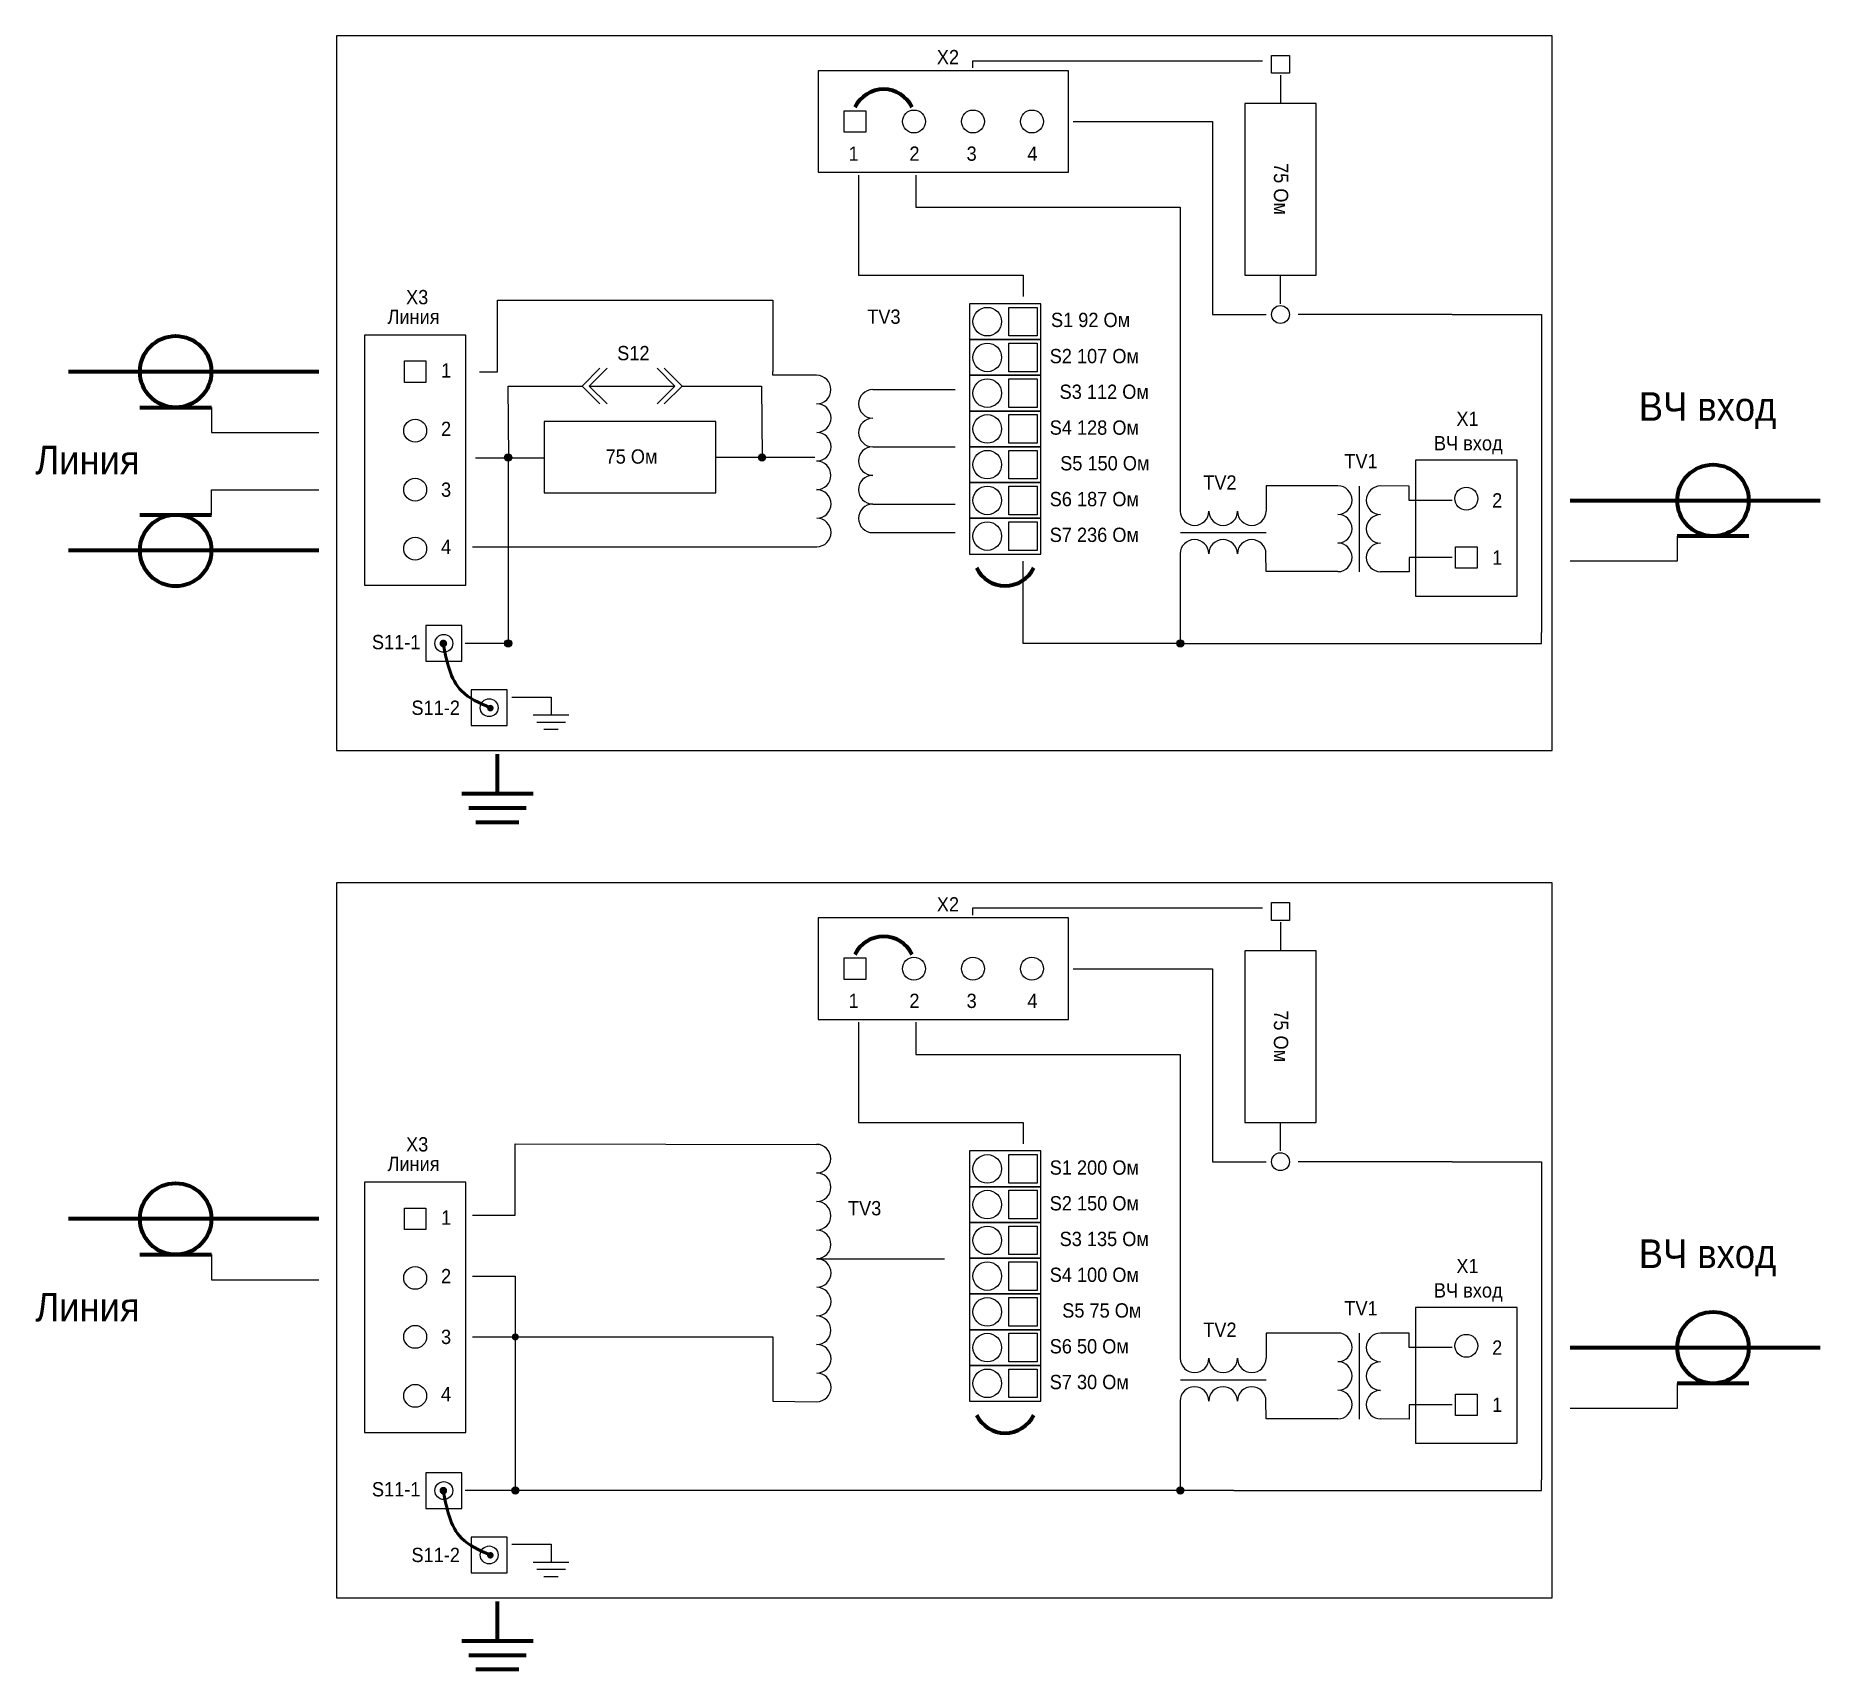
# Model space of a CAD drawing. Extents: x 25 to 880, y -342 to 670.
# Drawn here: x 350.4 to 600, y 442 to 670.5 of the extents above; entities that cross this region are included whole.
import ezdxf
from ezdxf.enums import TextEntityAlignment as Align

# ---------------------------------------------------------------- set-up
doc = ezdxf.new("R2010")
doc.units = 0
doc.header["$MEASUREMENT"] = 0
for name, color, linetype in [('BOARD', 7, 'Continuous'), ('PACKAGE_BOT', 7, 'Continuous'), ('PIN_BOT', 7, 'Continuous'), ('REFDES_BOT', 7, 'Continuous')]:
    doc.layers.add(name, color=color, linetype=linetype)

msp = doc.modelspace()

# ---------------------------------------------------------------- texts
at = {"layer": 'REFDES_BOT', "text_generation_flag": 6, "width": 0.95}
for s, height, rotation, p in [('X2', 2, 180, (478, 666.5)), ('1', 2, 180, (464.8167, 653)), ('2', 2, 180, (473.3167, 653)), ('3', 2, 180, (481.3167, 653)), ('4', 2, 180, (489.8167, 653)), ('75 Ом', 2, 90, (523.5868, 649.0548)), ('X3', 2, 180, (403.7739, 632.9315)), ('Линия', 2, 180, (403.267, 630.1939)), ('TV3', 2, 180, (469.0445, 630.1974)), ('S12', 2, 180, (434.0111, 625.1018)), ('1', 2, 180, (407.8261, 622.6779)), ('S3 112 Ом', 2, 180, (499.8598, 619.697)), ('ВЧ вход', 4, 180, (584.2321, 616.6288)), ('2', 2, 180, (407.8167, 614.5)), ('X1', 2, 180, (550.6595, 615.9124)), ('ВЧ вход', 2, 180, (550.7667, 612.5)), ('Линия', 4, 180, (357.666, 609.1566)), ('75 Ом', 2, 180, (433.7514, 610.6373)), ('S5 150 Ом', 2, 180, (499.9388, 609.697)), ('TV1', 2, 180, (535.7667, 610)), ('TV2', 2, 180, (516.0333, 607)), ('3', 2, 180, (407.8167, 606)), ('2', 2, 180, (554.8167, 604.5)), ('4', 2, 180, (407.8167, 598)), ('1', 2, 180, (554.8167, 596.5)), ('S11-1', 2, 180, (400.838, 584.6825)), ('S11-2', 2, 180, (406.366, 575.5)), ('X2', 2, 180, (478, 548)), ('1', 2, 180, (464.8167, 534.5)), ('2', 2, 180, (473.3167, 534.5)), ('3', 2, 180, (481.3167, 534.5)), ('4', 2, 180, (489.8167, 534.5)), ('75 Ом', 2, 90, (523.5868, 530.5548)), ('X3', 2, 180, (403.7739, 514.4315)), ('Линия', 2, 180, (403.267, 511.6939)), ('TV3', 2, 180, (466.35, 505.5)), ('1', 2, 180, (407.8261, 504.1779)), ('S3 135 Ом', 2, 180, (499.8598, 501.197)), ('ВЧ вход', 4, 180, (584.2321, 498.1288)), ('X1', 2, 180, (550.6595, 497.4124)), ('2', 2, 180, (407.8167, 496)), ('Линия', 4, 180, (357.666, 490.6566)), ('ВЧ вход', 2, 180, (550.7667, 494)), ('S5 75 Ом', 2, 180, (499.5196, 491.197)), ('TV1', 2, 180, (535.7667, 491.5)), ('3', 2, 180, (407.8167, 487.5)), ('TV2', 2, 180, (516.0333, 488.5)), ('2', 2, 180, (554.8167, 486)), ('4', 2, 180, (407.8167, 479.5)), ('1', 2, 180, (554.8167, 478)), ('S11-1', 2, 180, (400.838, 466.1825)), ('S11-2', 2, 180, (406.366, 457))]:
    msp.add_text(s, height=height, rotation=rotation, dxfattribs=at).set_placement(p, align=Align.CENTER)
for s, p in [('S1 92 Ом', (492.412, 629.1447)), ('S2 107 Ом', (492.2324, 624.0848)), ('S4 128 Ом', (492.2324, 614.0848)), ('S6 187 Ом', (492.2324, 604.0848)), ('S7 236 Ом', (492.2324, 599.0848)), ('S1 200 Ом', (492.2324, 510.5848)), ('S2 150 Ом', (492.2324, 505.5848)), ('S4 100 Ом', (492.2324, 495.5848)), ('S6 50 Ом', (492.2324, 485.5848)), ('S7 30 Ом', (492.2324, 480.5848))]:
    msp.add_text(s, height=2, rotation=180, dxfattribs=at).set_placement(p, align=Align.BOTTOM_LEFT)

# ---------------------------------------------------------------- hatches: boundary and pattern name
at = {"layer": 'BOARD', "linetype": 'Continuous'}
h = msp.add_hatch(color=256, dxfattribs=at)
edge = h.paths.add_edge_path(flags=0)
edge.add_arc((416.5, 611.5), 0.5, 0, 360)
h = msp.add_hatch(color=256, dxfattribs=at)
edge = h.paths.add_edge_path(flags=0)
edge.add_arc((452, 611.5), 0.5, 0, 360)
h = msp.add_hatch(color=256, dxfattribs=at)
edge = h.paths.add_edge_path(flags=0)
edge.add_arc((407.4363, 585.4909), 0.537, 0, 360)
h = msp.add_hatch(color=256, dxfattribs=at)
edge = h.paths.add_edge_path(flags=0)
edge.add_arc((416.5, 585.5), 0.5, 0, 360)
h = msp.add_hatch(color=256, dxfattribs=at)
edge = h.paths.add_edge_path(flags=0)
edge.add_arc((510.5, 585.5), 0.5, 0, 360)
h = msp.add_hatch(color=256, dxfattribs=at)
edge = h.paths.add_edge_path(flags=0)
edge.add_arc((414.0103, 576.4463), 0.463, 0, 360)
h = msp.add_hatch(color=256, dxfattribs=at)
edge = h.paths.add_edge_path(flags=0)
edge.add_arc((417.5, 488.4924), 0.5, 0, 360)
h = msp.add_hatch(color=256, dxfattribs=at)
edge = h.paths.add_edge_path(flags=0)
edge.add_arc((407.4363, 466.9909), 0.537, 0, 360)
h = msp.add_hatch(color=256, dxfattribs=at)
edge = h.paths.add_edge_path(flags=0)
edge.add_arc((417.5, 467), 0.5, 0, 360)
h = msp.add_hatch(color=256, dxfattribs=at)
edge = h.paths.add_edge_path(flags=0)
edge.add_arc((510.5, 467), 0.5, 0, 360)
h = msp.add_hatch(color=256, dxfattribs=at)
edge = h.paths.add_edge_path(flags=0)
edge.add_arc((414.0103, 457.9463), 0.463, 0, 360)

# ---------------------------------------------------------------- linework, layer by layer
for p, q in [((481.5, 666), (481.5, 667)), ((481.5, 667), (522, 667)), ((524.5, 665), (524.5, 661)), ((495.5, 658.5), (515, 658.5)), ((515, 658.5), (515, 631.5)), ((465.5, 651), (465.5, 637)), ((473.5, 651), (473.5, 646.5)), ((473.5, 646.5), (510.5, 646.5)), ((510.5, 646.5), (510.4964, 604.0022)), ((465.5, 637), (488.5, 637)), ((488.5, 637), (488.5, 634)), ((524.5, 633), (524.5, 637)), ((415, 623.5), (415, 633.5)), ((415, 633.5), (453.5, 633.5)), ((453.5, 633.5), (453.5, 623.5)), ((515, 631.5), (522.5, 631.5)), ((548.5, 631.5), (527, 631.5)), ((543.5, 631.5), (543.5, 631.5)), ((543.5, 631.5), (543.5, 631.5)), ((548.5, 631.5), (561, 631.5)), ((561, 631.5), (561, 587)), ((429.3291, 624), (426.8291, 621.5)), ((430.3291, 624), (427.8291, 621.5)), ((437.3291, 624), (439.8291, 621.5)), ((438.3291, 624), (440.8291, 621.5)), ((412.5, 623.5), (415, 623.5)), ((416.5799, 611.4582), (416.5, 621.5)), ((416.5, 621.5), (426.8291, 621.5)), ((426.8291, 621.5), (429.3291, 619)), ((427.8291, 621.5), (439.8291, 621.5)), ((427.8291, 621.5), (430.3291, 619)), ((439.8291, 621.5), (437.3291, 619)), ((440.8291, 621.5), (438.3291, 619)), ((440.8291, 621.5), (451.9201, 621.5)), ((451.9201, 621.5), (452, 611.5496)), ((453.5, 623.5), (453.5, 623.5)), ((453.5, 623), (453.5, 623.5)), ((459.6327, 623), (453.5, 623)), ((467.5, 621), (479, 621)), ((375, 618.5), (375, 615)), ((375, 615), (390, 615)), ((411.9491, 611.4582), (421.5367, 611.4582)), ((416.5, 611.5), (416.5, 585.5)), ((445.5367, 611.5506), (459.4035, 611.5486)), ((467.4845, 613), (479, 613)), ((375, 603.5), (375, 607)), ((375, 607), (390, 607)), ((522.5, 607.5358), (522.4964, 604.0022)), ((530, 607.5358), (522.5, 607.5358)), ((532.5228, 607.5358), (530, 607.5358)), ((535.5, 607.5), (535.5, 595.5)), ((542.5, 607.5), (538.5058, 607.5184)), ((542.5, 605.5), (542.5, 607.5)), ((467.5, 604.9894), (479, 604.9894)), ((548.5, 605.5), (542.5, 605.5)), ((411.5, 599), (459.6481, 599.0106)), ((467.5, 600.9894), (479, 600.9894)), ((510.5148, 600.9964), (522.5148, 600.9964)), ((580, 600.5), (580, 597)), ((488.5, 585.5), (488.5, 597)), ((510.479, 598.0192), (510.4819, 585.5)), ((522.5, 595.5358), (522.479, 598.0192)), ((548.5, 597.5), (542.5, 597.5)), ((542.5, 597.5), (542.5, 595.5)), ((580, 597), (565, 597)), ((530, 595.5358), (522.5, 595.5358)), ((532.5228, 595.5358), (530, 595.5358)), ((542.5, 595.5), (538.5058, 595.5184)), ((561, 585.5), (561, 587)), ((416.5, 585.5), (410.5, 585.5)), ((510.5, 585.5), (488.5, 585.5)), ((488.5, 585.5), (488.5, 585.5)), ((510, 585.5), (561, 585.5)), ((561, 585.5), (561, 585.5)), ((417, 578), (422.5, 578)), ((422.5, 578), (422.5, 575.5)), ((420, 575.5), (425, 575.5)), ((420.5, 574.5), (424.5, 574.5)), ((421.5, 573.5), (423.5, 573.5)), ((481.5, 547.5), (481.5, 548.5)), ((481.5, 548.5), (522, 548.5)), ((524.5, 546.5), (524.5, 542.5)), ((495.5, 540), (515, 540)), ((515, 540), (515, 513)), ((465.5, 532.5), (465.5, 518.5)), ((473.5, 532.5), (473.5, 528)), ((473.5, 528), (510.5, 528)), ((510.5, 528), (510.4964, 485.5022)), ((465.5, 518.5), (488.5, 518.5)), ((488.5, 518.5), (488.5, 515.5)), ((524.5, 514.5), (524.5, 518.5)), ((417.5, 515.5), (459.6172, 515.4255)), ((417.5, 505.5), (417.5, 515.5)), ((515, 513), (522.5, 513)), ((548.5, 513), (527, 513)), ((543.5, 513), (543.5, 513)), ((543.5, 513), (543.5, 513)), ((548.5, 513), (561, 513)), ((561, 513), (561, 468.5)), ((411.5, 505.5), (417.5, 505.5)), ((375, 500), (375, 496.5)), ((459.6327, 499.4255), (477.5, 499.4255)), ((411.5, 497), (417.5, 497)), ((417.5, 497), (417.5, 467)), ((375, 496.5), (390, 496.5)), ((411.5, 488.5), (417.5, 488.5)), ((417.5, 488.5), (453.5, 488.5)), ((453.5, 488.5), (453.5, 479.5)), ((522.5, 489.0358), (522.4964, 485.5022)), ((530, 489.0358), (522.5, 489.0358)), ((532.5228, 489.0358), (530, 489.0358)), ((535.5, 489), (535.5, 477)), ((542.5, 489), (538.5058, 489.0184)), ((542.5, 487), (542.5, 489)), ((548.5, 487), (542.5, 487)), ((510.5148, 482.4964), (522.5148, 482.4964)), ((580, 482), (580, 478.5)), ((453.5, 479.5), (459.6481, 479.4361)), ((510.479, 479.5192), (510.4819, 467)), ((522.5, 477.0358), (522.479, 479.5192)), ((530, 477.0358), (522.5, 477.0358)), ((532.5228, 477.0358), (530, 477.0358)), ((542.5, 477), (538.5058, 477.0184)), ((542.5, 479), (542.5, 477)), ((548.5, 479), (542.5, 479)), ((580, 478.5), (565, 478.5)), ((517.9817, 467), (410.5, 467)), ((517.9817, 467), (561, 467)), ((561, 467), (561, 468.5)), ((561, 467), (561, 467)), ((417, 459.5), (422.5, 459.5)), ((422.5, 459.5), (422.5, 457)), ((420, 457), (425, 457)), ((420.5, 456), (424.5, 456)), ((421.5, 455), (423.5, 455))]:
    msp.add_line(p, q, dxfattribs=at)
at = {"layer": 'BOARD', "linetype": 'Continuous', "lineweight": 100}
for p, q in [((390, 623.5), (355, 623.5)), ((365, 618.5), (375, 618.5)), ((565, 605.5), (600, 605.5)), ((365, 603.5), (375, 603.5)), ((590, 600.5), (580, 600.5)), ((390, 598.5), (355, 598.5)), ((415, 564.5), (415, 570)), ((410, 564.5), (420, 564.5)), ((411, 562.5), (419, 562.5)), ((412, 560.5), (418, 560.5)), ((390, 505), (355, 505)), ((365, 500), (375, 500)), ((565, 487), (600, 487)), ((590, 482), (580, 482)), ((415, 446), (415, 451.5)), ((410, 446), (420, 446)), ((411, 444), (419, 444)), ((412, 442), (418, 442))]:
    msp.add_line(p, q, dxfattribs=at)
at = {"layer": 'BOARD'}
for points in [[(562.5, 570.5), (562.5, 670.5), (392.5, 670.5), (392.5, 570.5)], [(562.5, 452), (562.5, 552), (392.5, 552), (392.5, 452)]]:
    msp.add_lwpolyline(points, close=True, dxfattribs=at)
at = {"layer": 'BOARD', "linetype": 'Continuous', "lineweight": 100}
for centre in [(370, 623.5), (585, 605.5), (370, 598.5), (370, 505), (585, 487)]:
    msp.add_circle(centre, 5, dxfattribs=at)
at = {"layer": 'BOARD', "linetype": 'Continuous'}
for centre in [(416.5, 611.5), (452, 611.5), (416.5, 585.5), (510.5, 585.5), (417.5, 467), (510.5, 467)]:
    msp.add_circle(centre, 0.5, dxfattribs=at)
at = {"layer": 'BOARD', "linetype": 'Continuous', "lineweight": 100}
for centre, start, end in [((469, 658.55), 25.989234, 154.010766), ((486, 598), 205.989234, 334.010766), ((469, 540.05), 25.989234, 154.010766), ((486, 479.5), 205.989234, 334.010766)]:
    msp.add_arc(centre, 4.45, start, end, dxfattribs=at)
at = {"layer": 'BOARD', "linetype": 'Continuous'}
for centre, start, end in [((459.6327, 621), 270, 90), ((459.6481, 617.0106), 270, 90), ((467.5, 619), 90, 270), ((467.5, 614.9894), 90, 270), ((459.6481, 613.0106), 270, 90), ((467.4845, 611), 90, 270), ((459.6327, 609), 270, 90), ((467.4845, 607), 90, 270), ((459.6481, 605.0106), 270, 90), ((532.5228, 605.5358), 270, 90), ((538.5058, 605.5184), 90, 270), ((467.5, 602.9894), 90, 270), ((512.4964, 604.0022), 180, 0), ((516.4964, 604.0022), 180, 0), ((520.4964, 604.0022), 180, 0), ((459.6481, 601.0106), 270, 90), ((532.5228, 601.5358), 270, 90), ((538.5058, 601.5184), 90, 270), ((512.479, 598.0192), 0, 180), ((516.479, 598.0192), 0, 180), ((520.479, 598.0192), 0, 180), ((532.5228, 597.5358), 270, 90), ((538.5058, 597.5184), 90, 270), ((459.6172, 513.4255), 270, 90), ((459.6327, 509.4361), 270, 90), ((459.6327, 505.4361), 270, 90), ((459.6327, 501.4255), 270, 90), ((459.6481, 497.4361), 270, 90), ((459.6481, 493.4361), 270, 90), ((459.6327, 489.4255), 270, 90), ((459.6481, 485.4361), 270, 90), ((532.5228, 487.0358), 270, 90), ((538.5058, 487.0184), 90, 270), ((512.4964, 485.5022), 180, 0), ((516.4964, 485.5022), 180, 0), ((520.4964, 485.5022), 180, 0), ((532.5228, 483.0358), 270, 90), ((538.5058, 483.0184), 90, 270), ((459.6481, 481.4361), 270, 90), ((512.479, 479.5192), 0, 180), ((516.479, 479.5192), 0, 180), ((520.479, 479.5192), 0, 180), ((532.5228, 479.0358), 270, 90), ((538.5058, 479.0184), 90, 270)]:
    msp.add_arc(centre, 2, start, end, dxfattribs=at)
at = {"layer": 'PACKAGE_BOT'}
for points in [[(494.875, 651.4), (494.875, 665.6), (459.875, 665.6), (459.875, 651.4)], [(519.5, 661), (519.5, 637), (529.5, 637), (529.5, 661)], [(481, 633), (481, 628), (491, 628), (491, 633)], [(396.4, 593.625), (410.6, 593.625), (410.6, 628.625), (396.4, 628.625)], [(481, 628), (481, 623), (491, 623), (491, 628)], [(481, 623), (481, 618), (491, 618), (491, 623)], [(421.5367, 606.5506), (445.5367, 606.5506), (445.5367, 616.5506), (421.5367, 616.5506)], [(481, 618), (481, 613), (491, 613), (491, 618)], [(481, 613), (481, 608), (491, 608), (491, 613)], [(557.6, 611.125), (543.4, 611.125), (543.4, 592.125), (557.6, 592.125)], [(481, 608), (481, 603), (491, 603), (491, 608)], [(481, 603), (481, 598), (491, 598), (491, 603)], [(405, 583), (410, 583), (410, 588), (405, 588)], [(411.3429, 574), (416.3429, 574), (416.3429, 579), (411.3429, 579)], [(494.875, 532.9), (494.875, 547.1), (459.875, 547.1), (459.875, 532.9)], [(519.5, 542.5), (519.5, 518.5), (529.5, 518.5), (529.5, 542.5)], [(481, 514.5), (481, 509.5), (491, 509.5), (491, 514.5)], [(396.4, 475.125), (410.6, 475.125), (410.6, 510.125), (396.4, 510.125)], [(481, 509.5), (481, 504.5), (491, 504.5), (491, 509.5)], [(481, 504.5), (481, 499.5), (491, 499.5), (491, 504.5)], [(481, 499.5), (481, 494.5), (491, 494.5), (491, 499.5)], [(481, 494.5), (481, 489.5), (491, 489.5), (491, 494.5)], [(557.6, 492.625), (543.4, 492.625), (543.4, 473.625), (557.6, 473.625)], [(481, 489.5), (481, 484.5), (491, 484.5), (491, 489.5)], [(481, 484.5), (481, 479.5), (491, 479.5), (491, 484.5)], [(405, 464.5), (410, 464.5), (410, 469.5), (405, 469.5)], [(411.3429, 455.5), (416.3429, 455.5), (416.3429, 460.5), (411.3429, 460.5)]]:
    msp.add_lwpolyline(points, close=True, dxfattribs=at)
at = {"layer": 'PIN_BOT'}
for points in [[(523.25, 667.75), (525.75, 667.75), (525.75, 665.25), (523.25, 665.25)], [(466.5, 657), (463.5, 657), (463.5, 660), (466.5, 660)], [(486.5, 632.5), (490.5, 632.5), (490.5, 628.5), (486.5, 628.5)], [(486.5, 627.5), (490.5, 627.5), (490.5, 623.5), (486.5, 623.5)], [(402, 622), (402, 625), (405, 625), (405, 622)], [(486.5, 622.5), (490.5, 622.5), (490.5, 618.5), (486.5, 618.5)], [(486.5, 617.5), (490.5, 617.5), (490.5, 613.5), (486.5, 613.5)], [(486.5, 612.5), (490.5, 612.5), (490.5, 608.5), (486.5, 608.5)], [(486.5, 607.5), (490.5, 607.5), (490.5, 603.5), (486.5, 603.5)], [(486.5, 602.5), (490.5, 602.5), (490.5, 598.5), (486.5, 598.5)], [(552, 599), (552, 596), (549, 596), (549, 599)], [(523.25, 549.25), (525.75, 549.25), (525.75, 546.75), (523.25, 546.75)], [(466.5, 538.5), (463.5, 538.5), (463.5, 541.5), (466.5, 541.5)], [(486.5, 514), (490.5, 514), (490.5, 510), (486.5, 510)], [(486.5, 509), (490.5, 509), (490.5, 505), (486.5, 505)], [(402, 503.5), (402, 506.5), (405, 506.5), (405, 503.5)], [(486.5, 504), (490.5, 504), (490.5, 500), (486.5, 500)], [(486.5, 499), (490.5, 499), (490.5, 495), (486.5, 495)], [(486.5, 494), (490.5, 494), (490.5, 490), (486.5, 490)], [(486.5, 489), (490.5, 489), (490.5, 485), (486.5, 485)], [(486.5, 484), (490.5, 484), (490.5, 480), (486.5, 480)], [(552, 480.5), (552, 477.5), (549, 477.5), (549, 480.5)]]:
    msp.add_lwpolyline(points, close=True, dxfattribs=at)
for centre, radius in [((473.25, 658.5), 1.6), ((481.5, 658.5), 1.6), ((489.75, 658.5), 1.6), ((483.5, 630.5), 2), ((524.5, 631.5), 1.25), ((483.5, 625.5), 2), ((483.5, 620.5), 2), ((403.5, 615.25), 1.6), ((483.5, 615.5), 2), ((483.5, 610.5), 2), ((403.5, 607), 1.6), ((483.5, 605.5), 2), ((550.5, 605.75), 1.6), ((483.5, 600.5), 2), ((403.5, 598.75), 1.6), ((407.5, 585.5), 1.25), ((413.8429, 576.5), 1.25), ((473.25, 540), 1.6), ((481.5, 540), 1.6), ((489.75, 540), 1.6), ((524.5, 513), 1.25), ((483.5, 512), 2), ((483.5, 507), 2), ((483.5, 502), 2), ((403.5, 496.75), 1.6), ((483.5, 497), 2), ((483.5, 492), 2), ((403.5, 488.5), 1.6), ((483.5, 487), 2), ((550.5, 487.25), 1.6), ((403.5, 480.25), 1.6), ((483.5, 482), 2), ((407.5, 467), 1.25), ((413.8429, 458), 1.25)]:
    msp.add_circle(centre, radius, dxfattribs=at)
at = {"layer": 'PIN_BOT', "linetype": 'ByBlock', "lineweight": 50}
for points in [[(413.9733, 576.4989), (409.9733, 578.8504), (407.406, 585.5017)], [(413.9733, 457.9989), (409.9733, 460.3504), (407.406, 467.0017)]]:
    msp.add_spline(points, degree=3, dxfattribs=at)

msp.set_redraw_order([(e.dxf.handle, doc.entitydb.next_handle()) for e in msp.query("TEXT MTEXT ATTDEF DIMENSION ARC_DIMENSION")])  # texts and dimensions are drawn at this point

doc.saveas('drawing.dxf')
